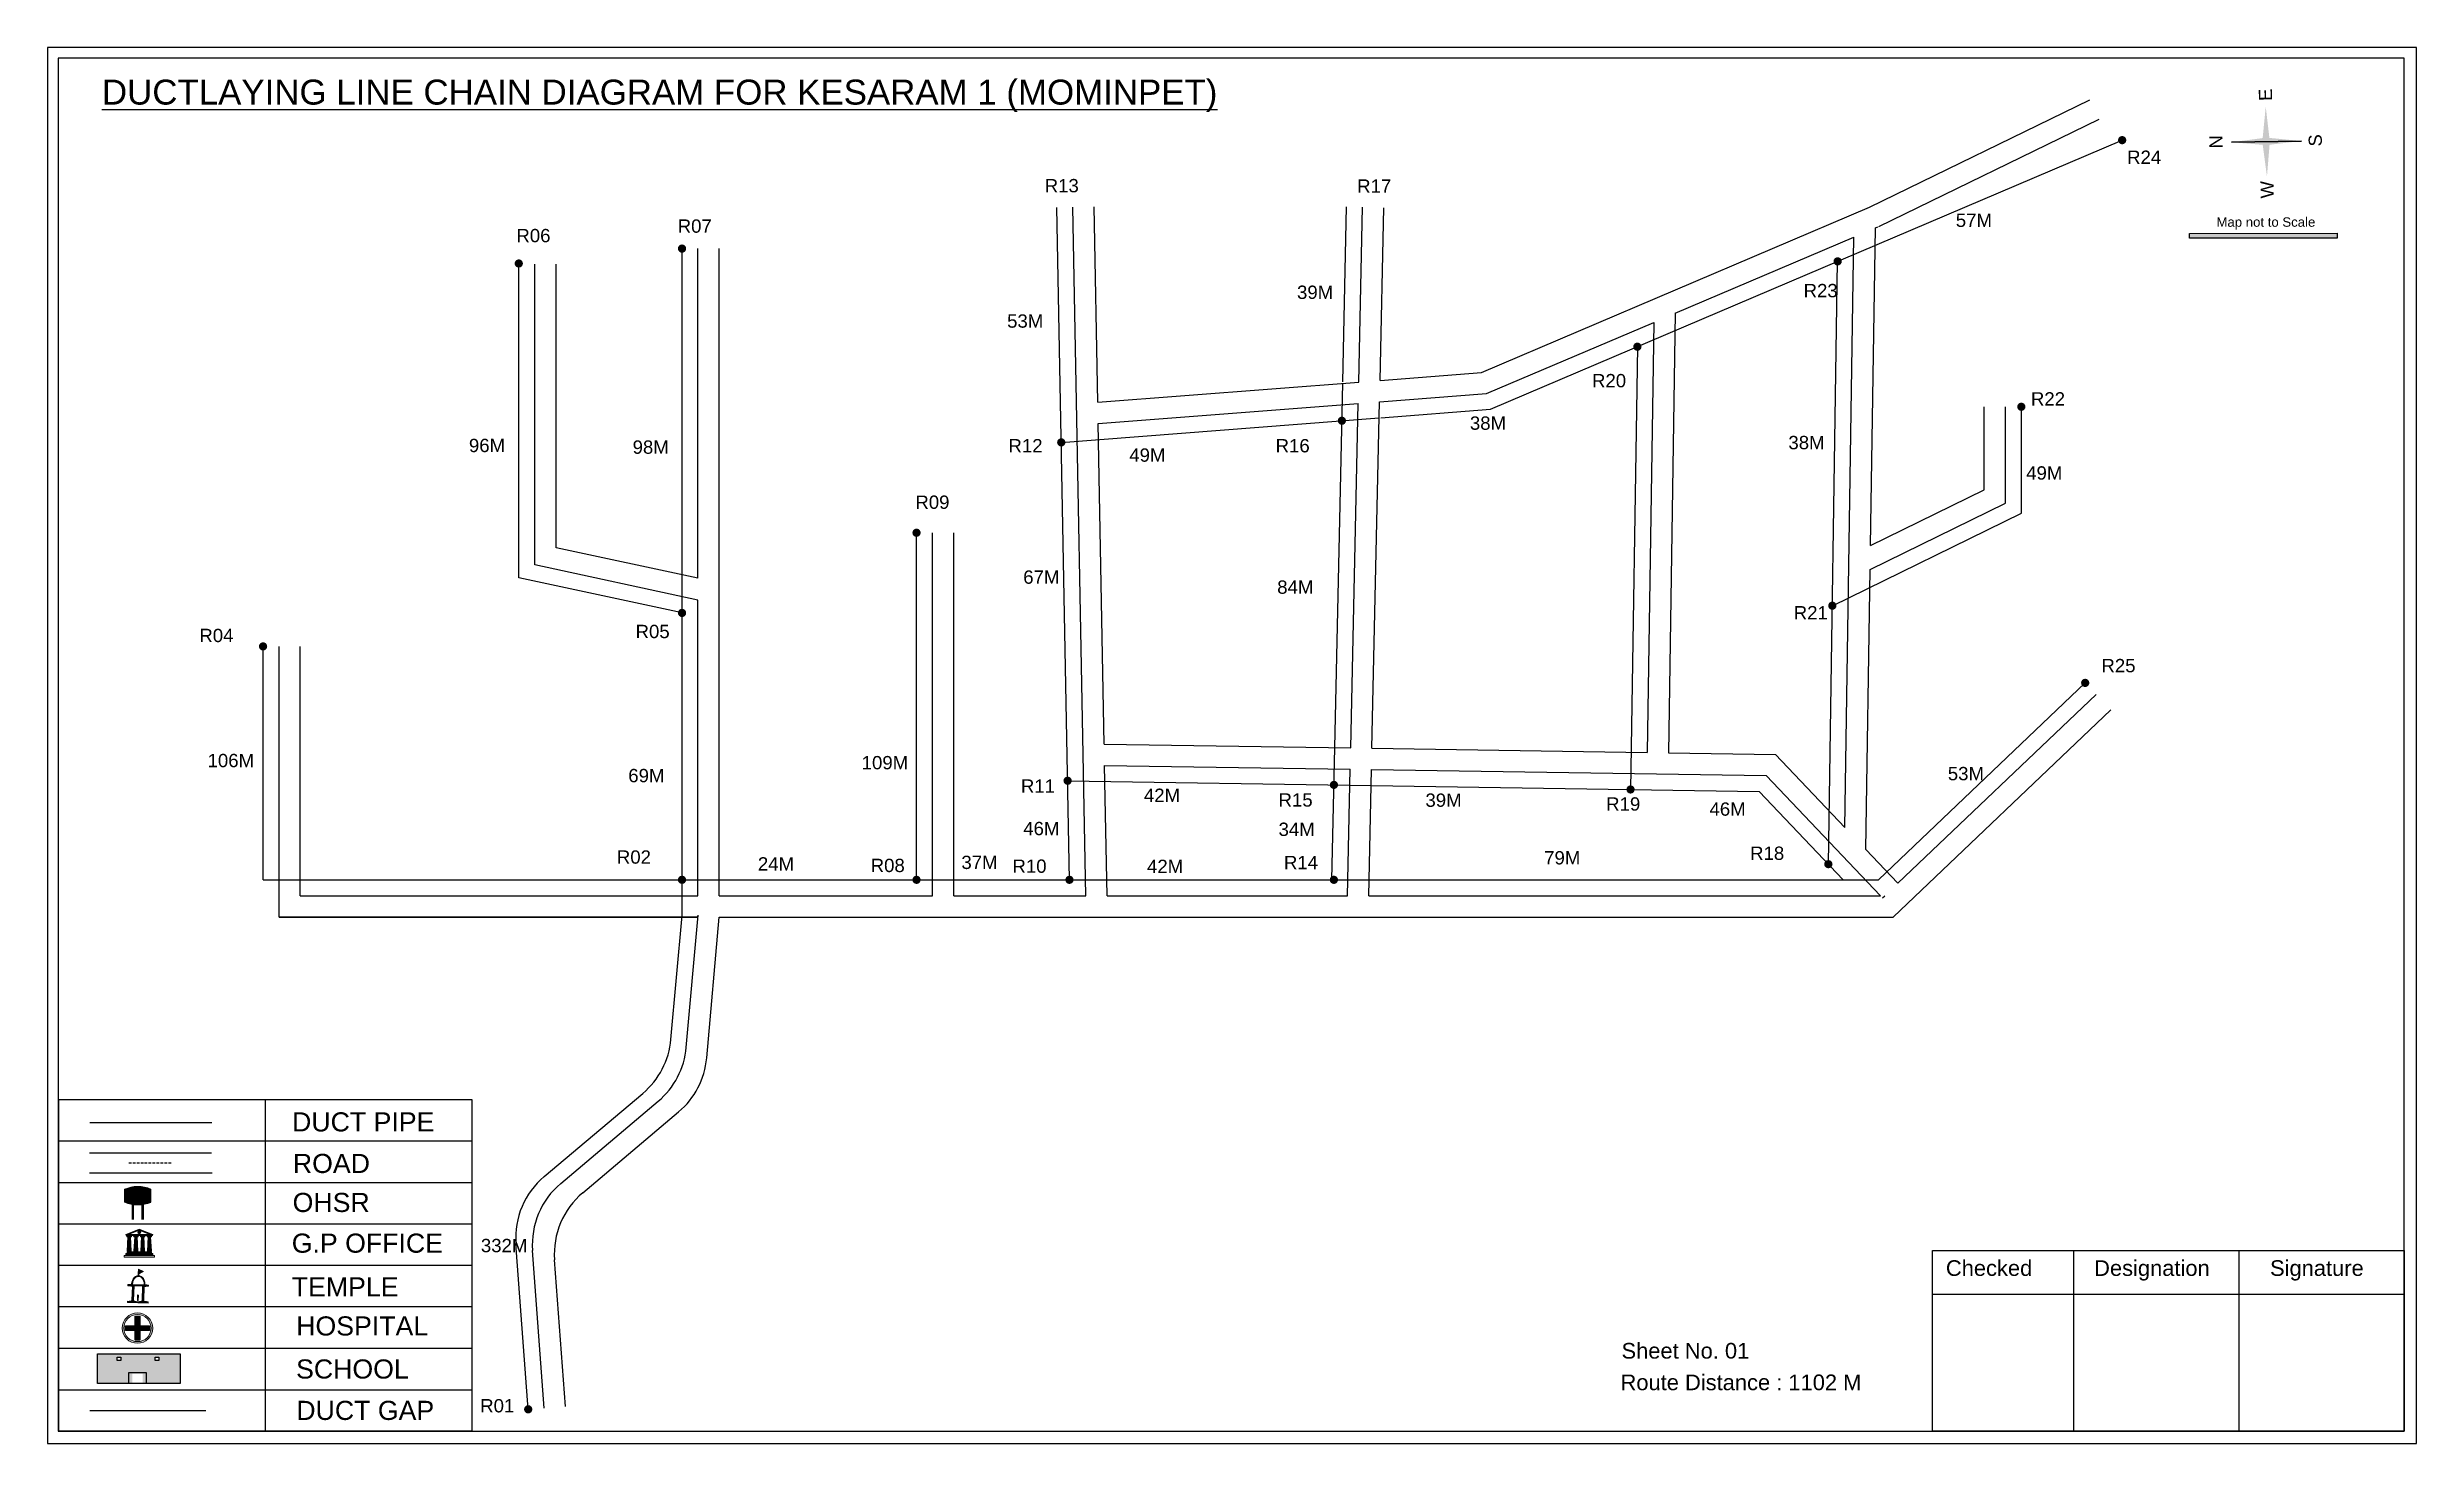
# Model space of a CAD drawing. Header units: inches. Extents: x 2512 to 6592, y 164 to 3090.
# Drawn here: x 2636 to 3526, y 2565 to 3090 of the extents above; entities that cross this region are included whole.
import ezdxf

# ---------------------------------------------------------------- set-up
doc = ezdxf.new("R2010")
doc.units = ezdxf.units.IN
doc.header["$MEASUREMENT"] = 0
doc.linetypes.add('DASHEDX2', pattern=[1.5, 1, -0.5])
for name, color, linetype in [('LANDMARK', 7, 'Continuous'), ('OHT', 7, 'Continuous'), ('pipe', 5, 'Continuous')]:
    doc.layers.add(name, color=color, linetype=linetype)
doc.styles.get("Standard").update_dxf_attribs({"font": 'arial.ttf'})

msp = doc.modelspace()

# ---------------------------------------------------------------- texts
at = {"color": 242, "true_color": 0xcd2027}
msp.add_text('%%UDUCTLAYING LINE CHAIN DIAGRAM FOR KESARAM 1 (MOMINPET)', height=9.375, dxfattribs=at).set_placement((2656.81, 3068.49))
for s, p in [('E', (3472.17, 3069.89)), ('N', (3453.59, 3052.04)), ('S', (3490.88, 3052.78)), ('W', (3472.82, 3033.29))]:
    msp.add_text(s, height=4.95, rotation=91.00631).set_placement(p)
for s, height, p in [('R24', 5, (3417.69, 3046.21)), ('R13', 5, (3011.01, 3035.54)), ('R17', 5, (3128.41, 3035.39)), ('57M', 5, (3353.32, 3022.52)), ('R06', 5, (2812.52, 3016.78)), ('R07', 5, (2873.12, 3020.35)), ('Map not to Scale', 3.5424, (3451.26, 3022.6)), ('39M', 5, (3105.82, 2995.49)), ('R23', 5, (3296.14, 2996.12)), ('53M', 5, (2996.89, 2984.68)), ('R20', 5, (3216.64, 2962.29)), ('R22', 5, (3381.55, 2955.44)), ('38M', 5, (3170.76, 2946.33)), ('96M', 5, (2794.69, 2937.94)), ('98M', 5, (2856.19, 2937.32)), ('R12', 5, (2997.4, 2937.85)), ('49M', 5, (3042.79, 2934.32)), ('R16', 5, (3097.77, 2937.85)), ('38M', 5, (3290.43, 2939.03)), ('49M', 5, (3379.77, 2927.61)), ('R09', 5, (2962.42, 2916.63)), ('67M', 5, (3002.94, 2888.49)), ('84M', 5, (3098.37, 2884.73)), ('R21', 5, (3292.43, 2875.1)), ('R04', 5, (2693.41, 2866.57)), ('R05', 5, (2857.3, 2868.06)), ('R25', 5, (3408.03, 2855.25)), ('106M', 5, (2696.49, 2819.58)), ('109M', 5, (2942.25, 2818.78)), ('69M', 5, (2854.56, 2813.93)), ('R11', 5, (3002.08, 2810)), ('53M', 5, (3350.32, 2814.68)), ('42M', 5, (3048.29, 2806.52)), ('R15', 5, (3098.87, 2804.77)), ('39M', 5, (3154.06, 2804.69)), ('R19', 5, (3221.96, 2803.26)), ('46M', 5, (3260.78, 2801.35)), ('46M', 5, (3002.95, 2794.04)), ('34M', 5, (3098.87, 2793.75)), ('R02', 5, (2850.27, 2783.33)), ('37M', 5, (2979.72, 2781.33)), ('R14', 5, (3100.9, 2781.27)), ('79M', 5, (3198.67, 2783.05)), ('R18', 5, (3276.05, 2784.75)), ('24M', 5, (2903.25, 2780.76)), ('R08', 5, (2945.63, 2780.18)), ('R10', 5, (2998.9, 2779.9)), ('42M', 5, (3049.46, 2779.82)), ('DUCT PIPE', 7.178, (2728.24, 2682.75)), ('ROAD ', 7.178, (2728.54, 2667.14)), ('OHSR', 7.178, (2728.45, 2652.48)), ('G.P OFFICE', 7.178, (2728.12, 2637.19)), ('332M', 5, (2799.18, 2637.39)), ('TEMPLE', 7.178, (2728.12, 2620.78)), ('Checked', 5.886, (3349.6, 2628.48)), ('Designation', 5.886, (3405.29, 2628.48)), ('Signature', 5.886, (3471.39, 2628.48)), ('HOSPITAL', 7.178, (2729.79, 2606.09)), ('Sheet No. 01', 5.886, (3227.73, 2597.41)), ('SCHOOL', 7.178, (2729.74, 2589.92)), ('Route Distance : 1102 M', 5.886, (3227.36, 2585.54)), ('DUCT GAP', 7.178, (2729.84, 2574.37)), ('R01', 5, (2798.93, 2577.21))]:
    msp.add_text(s, height=height).set_placement(p)

# ---------------------------------------------------------------- blocks, each defined once
blk = doc.blocks.new('OHT')
at = {"linetype": 'Continuous', "lineweight": 0, "true_color": 0x0ffffc}
blk.add_hatch(color=4, dxfattribs=at).paths.add_polyline_path([(0.012, 1), (0, 1, 0.101323), (-0.4, 0.916), (-0.4, 0.525, 0.194075), (0.399, 0.521), (0.399, 0.921, 0.097877)])
at = {"color": 4, "linetype": 'Continuous', "lineweight": 0, "true_color": 0x0ffffc, "flags": 128}
for points in [[(-0.4, 0.525), (-0.4, 0.916)], [(0.399, 0.521), (0.399, 0.921)]]:
    blk.add_lwpolyline(points, dxfattribs=at)
at = {"color": 4, "linetype": 'Continuous', "lineweight": 0, "true_color": 0x0ffffc, "const_width": 0.075, "flags": 128}
for points in [[(-0.15, 0), (-0.15, 0.475)], [(0.15, 0), (0.15, 0.473)]]:
    blk.add_lwpolyline(points, dxfattribs=at)
at = {"color": 4, "linetype": 'Continuous', "lineweight": 0, "true_color": 0x0ffffc}
for centre, radius, start, end in [((0.006, -0.019), 1.019, 67.31091, 113.47108), ((0.004, 1.513), 1.068, 247.76824, 291.70073)]:
    blk.add_arc(centre, radius, start, end, dxfattribs=at)
blk = doc.blocks.new('Government_Office')
at = {"linetype": 'Continuous', "lineweight": 0, "true_color": 0xff0000}
h = blk.add_hatch(color=1, dxfattribs=at)
h.paths.add_polyline_path([(0.44, 0.72), (0.45, 0.75), (0, 0.93), (-0.45, 0.75), (-0.44, 0.72)])
h.paths.add_polyline_path([(0.355, 0.75), (-0.355, 0.75), (0, 0.9)], flags=16)
h.paths.add_polyline_path([(0, 0.778, -1), (0, 0.872, -1)], flags=0)
h = blk.add_hatch(color=1, dxfattribs=at)
edge = h.paths.add_edge_path()
edge.add_arc((0, 0.825), 0.0467, 90, 270)
edge.add_arc((0, 0.825), 0.0467, 270, 450)
for points in [[(-0.5, 0.05), (0.5, 0.05), (0.5, 0), (-0.5, 0)], [(-0.45, 0.075), (-0.45, 0.12), (0.45, 0.12), (0.45, 0.075)], [(-0.4, 0.14), (-0.4, 0.18), (0.4, 0.18), (0.4, 0.14)]]:
    blk.add_hatch(color=1, dxfattribs=at).paths.add_polyline_path(points)
h = blk.add_hatch(color=1, dxfattribs=at)
edge = h.paths.add_edge_path()
edge.add_line((-0.27, 0.195), (-0.295, 0.675))
edge.add_line((-0.295, 0.675), (-0.29, 0.675))
edge.add_arc((-0.278, 0.688), 0.0176, 225.30401, 441.56588)
edge.add_line((-0.275, 0.705), (-0.395, 0.705))
edge.add_arc((-0.392, 0.688), 0.0176, 98.43412, 314.69599)
edge.add_line((-0.38, 0.675), (-0.375, 0.675))
edge.add_line((-0.375, 0.675), (-0.4, 0.195))
edge.add_line((-0.4, 0.195), (-0.27, 0.195))
h = blk.add_hatch(color=1, dxfattribs=at)
edge = h.paths.add_edge_path()
edge.add_line((-0.047, 0.195), (-0.072, 0.675))
edge.add_line((-0.072, 0.675), (-0.067, 0.675))
edge.add_arc((-0.054, 0.688), 0.0176, 225.30401, 441.56588)
edge.add_line((-0.052, 0.705), (-0.172, 0.705))
edge.add_arc((-0.169, 0.688), 0.0176, 98.43412, 314.69599)
edge.add_line((-0.157, 0.675), (-0.152, 0.675))
edge.add_line((-0.152, 0.675), (-0.177, 0.195))
edge.add_line((-0.177, 0.195), (-0.047, 0.195))
h = blk.add_hatch(color=1, dxfattribs=at)
edge = h.paths.add_edge_path()
edge.add_line((0.177, 0.195), (0.152, 0.675))
edge.add_line((0.152, 0.675), (0.157, 0.675))
edge.add_arc((0.169, 0.688), 0.0176, 225.30401, 441.56588)
edge.add_line((0.172, 0.705), (0.052, 0.705))
edge.add_arc((0.054, 0.688), 0.0176, 98.43412, 314.69599)
edge.add_line((0.067, 0.675), (0.072, 0.675))
edge.add_line((0.072, 0.675), (0.047, 0.195))
edge.add_line((0.047, 0.195), (0.177, 0.195))
h = blk.add_hatch(color=1, dxfattribs=at)
edge = h.paths.add_edge_path()
edge.add_line((0.4, 0.195), (0.375, 0.675))
edge.add_line((0.375, 0.675), (0.38, 0.675))
edge.add_arc((0.392, 0.688), 0.0176, 225.30401, 441.56588)
edge.add_line((0.395, 0.705), (0.275, 0.705))
edge.add_arc((0.278, 0.688), 0.0176, 98.43412, 314.69599)
edge.add_line((0.29, 0.675), (0.295, 0.675))
edge.add_line((0.295, 0.675), (0.27, 0.195))
edge.add_line((0.27, 0.195), (0.4, 0.195))
at = {"color": 1, "linetype": 'Continuous', "lineweight": 0, "true_color": 0xff0000, "flags": 128}
for points in [[(-0.45, 0.75), (-0.44, 0.72), (0.44, 0.72), (0.45, 0.75), (0, 0.93)], [(-0.355, 0.75), (0.355, 0.75), (0, 0.9)], [(-0.5, 0.05), (0.5, 0.05), (0.5, 0), (-0.5, 0)], [(-0.45, 0.075), (-0.45, 0.12), (0.45, 0.12), (0.45, 0.075)], [(-0.4, 0.14), (-0.4, 0.18), (0.4, 0.18), (0.4, 0.14)]]:
    blk.add_lwpolyline(points, close=True, dxfattribs=at)
for points in [[(0, 0.872, 1), (0, 0.778, 1)], [(-0.27, 0.195), (-0.295, 0.675), (-0.29, 0.675, 1.379694), (-0.275, 0.705), (-0.395, 0.705, 1.379694), (-0.38, 0.675), (-0.375, 0.675), (-0.4, 0.195)], [(-0.047, 0.195), (-0.072, 0.675), (-0.067, 0.675, 1.379694), (-0.052, 0.705), (-0.172, 0.705, 1.379694), (-0.157, 0.675), (-0.152, 0.675), (-0.177, 0.195)], [(0.177, 0.195), (0.152, 0.675), (0.157, 0.675, 1.379694), (0.172, 0.705), (0.052, 0.705, 1.379694), (0.067, 0.675), (0.072, 0.675), (0.047, 0.195)], [(0.4, 0.195), (0.375, 0.675), (0.38, 0.675, 1.379694), (0.395, 0.705), (0.275, 0.705, 1.379694), (0.29, 0.675), (0.295, 0.675), (0.27, 0.195)]]:
    blk.add_lwpolyline(points, format="xyb", close=True, dxfattribs=at)
blk = doc.blocks.new('Temple')
at = {"linetype": 'Continuous', "lineweight": 0, "true_color": 0xff0000}
h = blk.add_hatch(color=1, dxfattribs=at)
edge = h.paths.add_edge_path()
edge.add_line((0.175, 0.49), (0.225, 0.49))
edge.add_line((0.225, 0.49), (0.225, 0.497))
edge.add_line((0.225, 0.497), (0.307, 0.497))
edge.add_line((0.307, 0.497), (0.307, 0.533))
edge.add_line((0.307, 0.533), (0.257, 0.533))
edge.add_line((0.257, 0.533), (0.257, 0.54))
edge.add_line((0.257, 0.54), (0.2, 0.54))
edge.add_spline(control_points=[(0.2, 0.54), (0.2, 0.589), (0.19, 0.638), (0.142, 0.743), (0.092, 0.79), (0.027, 0.805), (0.02, 0.806), (0.012, 0.806)], knot_values=[4.712389, 4.712389, 4.712389, 4.712389, 5.278166, 5.278166, 6.117402, 6.117402, 6.223801, 6.223801, 6.223801, 6.223801], degree=3, periodic=0)
edge.add_line((0.012, 0.806), (0.012, 0.79))
edge.add_line((0.012, 0.79), (-0.012, 0.79))
edge.add_line((-0.012, 0.79), (-0.012, 0.806))
edge.add_spline(control_points=[(-0.012, 0.806), (-0.055, 0.802), (-0.096, 0.781), (-0.171, 0.699), (-0.197, 0.628), (-0.2, 0.55), (-0.2, 0.545), (-0.2, 0.54)], knot_values=[6.343965, 6.343965, 6.343965, 6.343965, 6.956638, 6.956638, 7.795874, 7.795874, 7.853982, 7.853982, 7.853982, 7.853982], degree=3, periodic=0)
edge.add_line((-0.2, 0.54), (-0.257, 0.54))
edge.add_line((-0.257, 0.54), (-0.257, 0.533))
edge.add_line((-0.257, 0.533), (-0.307, 0.533))
edge.add_line((-0.307, 0.533), (-0.307, 0.497))
edge.add_line((-0.307, 0.497), (-0.225, 0.497))
edge.add_line((-0.225, 0.497), (-0.225, 0.49))
edge.add_line((-0.225, 0.49), (-0.175, 0.49))
edge.add_line((-0.175, 0.49), (-0.175, 0.07))
edge.add_arc((-0.205, 0.07), 0.03, -90, 0, ccw=False)
edge.add_line((-0.205, 0.04), (-0.257, 0.04))
edge.add_line((-0.257, 0.04), (-0.257, 0.033))
edge.add_line((-0.257, 0.033), (-0.307, 0.033))
edge.add_line((-0.307, 0.033), (-0.307, 0))
edge.add_line((-0.307, 0), (0.307, 0))
edge.add_line((0.307, 0), (0.307, 0.033))
edge.add_line((0.307, 0.033), (0.257, 0.033))
edge.add_line((0.257, 0.033), (0.257, 0.04))
edge.add_line((0.257, 0.04), (0.205, 0.04))
edge.add_arc((0.205, 0.07), 0.03, 180, 270, ccw=False)
edge.add_line((0.175, 0.07), (0.175, 0.49))
h.paths.add_polyline_path([(0.125, 0.07, -0.414214), (0.095, 0.04), (0.05, 0.04), (0.05, 0.033), (-0.05, 0.033), (-0.05, 0.04), (-0.095, 0.04, -0.414214), (-0.125, 0.07), (-0.125, 0.497), (0.125, 0.497)], flags=16)
edge = h.paths.add_edge_path(flags=16)
edge.add_ellipse((0, 0.54), major_axis=(0, 0.242), ratio=0.722808, start_angle=270, end_angle=450, ccw=False)
edge.add_line((0.175, 0.54), (-0.175, 0.54))
h.paths.add_polyline_path([(0.012, 0.23), (0.012, 0.07), (-0.012, 0.07), (-0.012, 0.23)], flags=0)
h = blk.add_hatch(color=1, dxfattribs=at)
edge = h.paths.add_edge_path()
edge.add_line((0.012, 0.857), (0, 0.85))
edge.add_line((0, 0.85), (-0.003, 0.925))
edge.add_line((-0.003, 0.925), (-0.012, 0.925))
edge.add_line((-0.012, 0.925), (-0.012, 0.806))
edge.add_spline(control_points=[(-0.012, 0.806), (-0.004, 0.807), (0.004, 0.807), (0.012, 0.806)], knot_values=[6.223801, 6.223801, 6.223801, 6.223801, 6.343965, 6.343965, 6.343965, 6.343965], degree=3, periodic=0)
edge.add_line((0.012, 0.806), (0.012, 0.857))
h = blk.add_hatch(color=1, dxfattribs=at)
edge = h.paths.add_edge_path()
edge.add_line((0.012, 0.79), (0.012, 0.806))
edge.add_spline(control_points=[(0.012, 0.806), (0.004, 0.807), (-0.004, 0.807), (-0.012, 0.806)], knot_values=[6.223801, 6.223801, 6.223801, 6.223801, 6.343965, 6.343965, 6.343965, 6.343965], degree=3, periodic=0)
edge.add_line((-0.012, 0.806), (-0.012, 0.79))
edge.add_line((-0.012, 0.79), (0.012, 0.79))
at = {"linetype": 'Continuous', "lineweight": 0, "true_color": 0xe66000}
blk.add_hatch(color=32, dxfattribs=at).paths.add_polyline_path([(-0.006, 1), (0.147, 0.931), (0, 0.85)])
at = {"color": 1, "linetype": 'Continuous', "lineweight": 0, "true_color": 0xff0000, "flags": 128}
for points in [[(0.012, 0.925), (-0.012, 0.925), (-0.012, 0.79), (0.012, 0.79)], [(0.012, 0.23), (-0.012, 0.23), (-0.012, 0.07), (0.012, 0.07)]]:
    blk.add_lwpolyline(points, close=True, dxfattribs=at)
at = {"color": 32, "linetype": 'Continuous', "lineweight": 0, "true_color": 0xe66000, "flags": 128}
blk.add_lwpolyline([(-0.006, 1), (0.147, 0.931), (0, 0.85), (-0.006, 1)], dxfattribs=at)
at = {"color": 1, "linetype": 'Continuous', "lineweight": 0, "true_color": 0xff0000, "flags": 128}
blk.add_lwpolyline([(0.2, 0.54), (0.257, 0.54), (0.257, 0.533), (0.307, 0.533), (0.307, 0.497), (0.225, 0.497), (0.225, 0.49), (0.175, 0.49), (0.175, 0.07, 0.414214), (0.205, 0.04), (0.257, 0.04), (0.257, 0.033), (0.307, 0.033), (0.307, 0), (-0.307, 0), (-0.307, 0.033), (-0.257, 0.033), (-0.257, 0.04), (-0.205, 0.04, 0.414214), (-0.175, 0.07), (-0.175, 0.49), (-0.225, 0.49), (-0.225, 0.497), (-0.307, 0.497), (-0.307, 0.533), (-0.257, 0.533), (-0.257, 0.54), (-0.2, 0.54)], format="xyb", dxfattribs=at)
blk.add_lwpolyline([(-0.175, 0.54), (0.175, 0.54)], dxfattribs=at)
blk.add_lwpolyline([(0.125, 0.497), (0.125, 0.07, -0.414214), (0.095, 0.04), (0.05, 0.04), (0.05, 0.033), (-0.05, 0.033), (-0.05, 0.04), (-0.095, 0.04, -0.414214), (-0.125, 0.07), (-0.125, 0.497)], format="xyb", close=True, dxfattribs=at)
at = {"color": 1, "linetype": 'Continuous', "lineweight": 0, "true_color": 0xff0000}
blk.add_ellipse((0, 0.54), major_axis=(0, 0.242), ratio=0.722808, start_param=4.712389, end_param=7.853982, dxfattribs=at)
blk.add_open_spline([(0.2, 0.54), (0.2, 0.589), (0.19, 0.638), (0.142, 0.743), (0.092, 0.79), (-0.023, 0.816), (-0.085, 0.794), (-0.171, 0.699), (-0.197, 0.628), (-0.2, 0.55), (-0.2, 0.545), (-0.2, 0.54)], degree=3, knots=[4.712389, 4.712389, 4.712389, 4.712389, 5.278166, 5.278166, 6.117402, 6.117402, 6.956638, 6.956638, 7.795874, 7.795874, 7.853982, 7.853982, 7.853982, 7.853982], dxfattribs=at)
blk = doc.blocks.new('*U5')
at = {"color": 0, "linetype": 'DASHEDX2', "transparency": 16777216}
blk.add_line((-8.22, 0), (8.01, 0), dxfattribs=at)
blk = doc.blocks.new('Hospital')
at = {"linetype": 'Continuous', "lineweight": 0, "true_color": 0x000000}
h = blk.add_hatch(color=18, dxfattribs=at)
h.paths.add_polyline_path([(-0.5, 0, 1), (0.5, 0, 1)])
h.paths.add_polyline_path([(0.446, 0, -1), (-0.446, 0, -1)], flags=16)
at = {"linetype": 'Continuous', "true_color": 0xff0000}
blk.add_hatch(color=1, dxfattribs=at).paths.add_polyline_path([(-0.394, 0.08), (-0.08, 0.08), (-0.08, 0.394), (0.08, 0.394), (0.08, 0.08), (0.394, 0.08), (0.394, -0.08), (0.08, -0.08), (0.08, -0.394), (-0.08, -0.394), (-0.08, -0.08), (-0.394, -0.08)])
at = {"color": 1, "linetype": 'Continuous', "true_color": 0xff0000, "flags": 128}
blk.add_lwpolyline([(-0.394, 0.08), (-0.08, 0.08), (-0.08, 0.394), (0.08, 0.394), (0.08, 0.08), (0.394, 0.08), (0.394, -0.08), (0.08, -0.08), (0.08, -0.394), (-0.08, -0.394), (-0.08, -0.08), (-0.394, -0.08)], close=True, dxfattribs=at)
at = {"color": 18, "linetype": 'Continuous', "lineweight": 0, "true_color": 0x000000}
for radius in [0.5, 0.446]:
    blk.add_circle((0, 0), radius, dxfattribs=at)

# ---------------------------------------------------------------- hatches: boundary and pattern name
at = {"ltscale": 0.5}
h = msp.add_hatch(color=5, dxfattribs=at)
h.dxf.hatch_style = 1
h.paths.add_polyline_path([(3417.39, 3055.13, 1), (3414.27, 3055.13, 1)])
at = {"true_color": 0x0093dd}
h = msp.add_hatch(color=142, dxfattribs=at)
h.dxf.hatch_style = 1
h.paths.add_polyline_path([(3441.08, 3020.09), (3441.09, 3018.25), (3496.59, 3018.37), (3496.59, 3020.22)])
at = {"ltscale": 0.5}
h = msp.add_hatch(color=5, dxfattribs=at)
h.dxf.hatch_style = 1
h.paths.add_polyline_path([(2814.97, 3008.8, 1), (2811.85, 3008.8, 1)])
h = msp.add_hatch(color=5, dxfattribs=at)
h.dxf.hatch_style = 1
h.paths.add_polyline_path([(2876.31, 3014.39, 1), (2873.19, 3014.39, 1)])
h = msp.add_hatch(color=5, dxfattribs=at)
h.dxf.hatch_style = 1
h.paths.add_polyline_path([(3310.49, 3009.59, 1), (3307.37, 3009.59, 1)])
h = msp.add_hatch(color=5, dxfattribs=at)
h.dxf.hatch_style = 1
h.paths.add_polyline_path([(3235.25, 2977.54, 1), (3232.13, 2977.54, 1)])
h = msp.add_hatch(color=5, dxfattribs=at)
h.dxf.hatch_style = 1
h.paths.add_polyline_path([(3379.5, 2954.98, 1), (3376.39, 2954.98, 1)])
h = msp.add_hatch(color=5, dxfattribs=at)
h.dxf.hatch_style = 1
h.paths.add_polyline_path([(3124.22, 2949.73, 1), (3121.11, 2949.73, 1)])
h = msp.add_hatch(color=5, dxfattribs=at)
h.dxf.hatch_style = 1
h.paths.add_polyline_path([(3018.79, 2941.6, 1), (3015.67, 2941.6, 1)])
h = msp.add_hatch(color=5, dxfattribs=at)
h.dxf.hatch_style = 1
h.paths.add_polyline_path([(2964.42, 2907.65, 1), (2961.3, 2907.65, 1)])
h = msp.add_hatch(color=5, dxfattribs=at)
h.dxf.hatch_style = 1
h.paths.add_polyline_path([(2876.31, 2877.53, 1), (2873.19, 2877.53, 1)])
h = msp.add_hatch(color=5, dxfattribs=at)
h.dxf.hatch_style = 1
h.paths.add_polyline_path([(3308.49, 2880.25, 1), (3305.38, 2880.25, 1)])
h = msp.add_hatch(color=5, dxfattribs=at)
h.dxf.hatch_style = 1
h.paths.add_polyline_path([(2718.9, 2864.95, 1), (2715.78, 2864.95, 1)])
h = msp.add_hatch(color=5, dxfattribs=at)
h.dxf.hatch_style = 1
h.paths.add_polyline_path([(3403.5, 2851.24, 1), (3400.38, 2851.24, 1)])
h = msp.add_hatch(color=5, dxfattribs=at)
h.dxf.hatch_style = 1
h.paths.add_polyline_path([(3021.18, 2814.48, 1), (3018.06, 2814.48, 1)])
h = msp.add_hatch(color=5, dxfattribs=at)
h.dxf.hatch_style = 1
h.paths.add_polyline_path([(3121.23, 2812.93, 1), (3118.12, 2812.93, 1)])
h = msp.add_hatch(color=5, dxfattribs=at)
h.dxf.hatch_style = 1
h.paths.add_polyline_path([(3232.68, 2811.21, 1), (3229.57, 2811.21, 1)])
h = msp.add_hatch(color=5, dxfattribs=at)
h.dxf.hatch_style = 1
h.paths.add_polyline_path([(2876.31, 2777.27, 1), (2873.19, 2777.27, 1)])
h = msp.add_hatch(color=5, dxfattribs=at)
h.dxf.hatch_style = 1
h.paths.add_polyline_path([(2964.42, 2777.27, 1), (2961.3, 2777.27, 1)])
h = msp.add_hatch(color=5, dxfattribs=at)
h.dxf.hatch_style = 1
h.paths.add_polyline_path([(3021.88, 2777.27, 1), (3018.76, 2777.27, 1)])
h = msp.add_hatch(color=5, dxfattribs=at)
h.dxf.hatch_style = 1
h.paths.add_polyline_path([(3121.23, 2777.27, 1), (3118.12, 2777.27, 1)])
h = msp.add_hatch(color=5, dxfattribs=at)
h.dxf.hatch_style = 1
h.paths.add_polyline_path([(3307, 2783.15, 1), (3303.88, 2783.15, 1)])
at = {"true_color": 0xc8c92d}
h = msp.add_hatch(color=52, dxfattribs=at)
h.dxf.hatch_style = 1
h.paths.add_polyline_path([(2661.27, 2599.16), (2655.11, 2599.16), (2655.11, 2588.07), (2661.27, 2588.07)])
h.paths.add_polyline_path([(2686.12, 2599.16), (2679.96, 2599.16), (2679.96, 2588.07), (2686.12, 2588.07)])
at = {"true_color": 0x293189}
h = msp.add_hatch(color=177, dxfattribs=at)
h.dxf.hatch_style = 1
h.paths.add_polyline_path([(2679.96, 2599.16), (2661.27, 2599.16), (2661.27, 2588.07), (2668.28, 2588.07), (2668.28, 2591.7), (2672.14, 2591.7), (2672.14, 2588.07), (2679.96, 2588.07)])
h.paths.add_polyline_path([(2663.94, 2596.69), (2662.57, 2596.69), (2662.57, 2597.95), (2663.94, 2597.95)], flags=16)
h.paths.add_polyline_path([(2676.82, 2596.69), (2676.82, 2597.95), (2678.19, 2597.95), (2678.19, 2596.69)], flags=16)
at = {"ltscale": 0.5}
h = msp.add_hatch(color=5, dxfattribs=at)
h.dxf.hatch_style = 1
h.paths.add_polyline_path([(2818.52, 2578.36, 1), (2815.4, 2578.36, 1)])

# ---------------------------------------------------------------- linework, layer by layer
for p, q in [((3320.91, 3029.91), (3403.71, 3070.26)), ((3324.42, 3022.72), (3407.22, 3063.07)), ((3483.15, 3054.8), (3456.85, 3054.34)), ((3456.85, 3054.34), (3483.15, 3054.8)), ((3483.15, 3054.8), (3456.85, 3054.34)), ((3470.02, 3054.57), (3483.15, 3054.8)), ((3026.44, 2771.27), (3021.57, 3029.91)), ((3030.95, 2956.7), (3029.57, 3030.07)), ((3128.98, 2964.25), (3130.42, 3029.91)), ((3137, 2964.87), (3138.42, 3029.74)), ((3175.13, 2967.81), (3320.91, 3029.91)), ((3247.89, 2990.11), (3315.07, 3018.73)), ((3311.65, 2796.93), (3315.07, 3018.73)), ((3321.29, 2902.86), (3323.13, 3022.16)), ((3323.13, 3022.16), (3324.05, 3022.55)), ((2880.75, 2890.55), (2880.75, 3014.39)), ((2888.75, 2771.27), (2888.75, 3014.39)), ((2819.41, 2895.58), (2819.41, 3008.57)), ((2827.41, 2902.04), (2827.41, 3008.57)), ((3177.05, 2959.93), (3239.83, 2986.68)), ((3239.83, 2986.68), (3237.34, 2825.12)), ((3247.89, 2990.11), (3245.34, 2825)), ((3030.95, 2956.7), (3128.98, 2964.25)), ((3137, 2964.87), (3175.13, 2967.81)), ((3022.96, 2956.08), (3022.96, 2956.08)), ((3031.1, 2948.69), (3128.81, 2956.22)), ((3125.98, 2826.84), (3128.81, 2956.22)), ((3133.98, 2826.71), (3136.82, 2956.83)), ((3136.82, 2956.83), (3177.05, 2959.93)), ((3033.37, 2828.27), (3031.1, 2948.69)), ((3363.95, 2923.74), (3363.95, 2954.98)), ((3371.95, 2918.75), (3371.95, 2954.98)), ((3321.29, 2902.86), (3363.95, 2923.74)), ((3321.15, 2893.88), (3371.95, 2918.75)), ((2880.75, 2890.55), (2827.41, 2902.04)), ((2968.86, 2771.27), (2968.86, 2907.65)), ((2976.86, 2771.27), (2976.86, 2907.65)), ((2880.75, 2882.37), (2819.41, 2895.58)), ((3319.52, 2788.66), (3321.15, 2893.88)), ((2888.75, 2888.83), (2888.75, 2888.83)), ((2880.75, 2771.27), (2880.75, 2882.37)), ((2723.34, 2763.27), (2723.34, 2864.95)), ((2731.34, 2771.27), (2731.34, 2864.95)), ((3329.84, 2763.27), (3411.59, 2841.1)), ((3331.59, 2775.98), (3406.07, 2846.9)), ((3033.37, 2828.27), (3125.98, 2826.84)), ((3133.98, 2826.71), (3237.34, 2825.12)), ((3245.34, 2825), (3285.52, 2824.38)), ((3285.52, 2824.38), (3311.65, 2796.93)), ((3025.51, 2820.39), (3025.51, 2820.39)), ((3034.44, 2771.27), (3033.52, 2820.26)), ((3033.52, 2820.26), (3125.8, 2818.84)), ((3124.76, 2771.27), (3125.8, 2818.84)), ((3132.77, 2771.27), (3133.8, 2818.72)), ((3133.8, 2818.72), (3282.04, 2816.43)), ((3282.04, 2816.43), (3325.03, 2771.27)), ((3319.52, 2788.66), (3331.59, 2775.98)), ((2731.34, 2771.27), (2880.75, 2771.27)), ((2888.75, 2771.27), (2968.86, 2771.27)), ((2976.86, 2771.27), (3026.44, 2771.27)), ((3020.44, 2771.16), (3020.44, 2771.27)), ((3034.44, 2771.27), (3124.76, 2771.27)), ((3132.77, 2771.27), (3325.03, 2771.27)), ((3325.79, 2770.47), (3326.64, 2771.27)), ((2880.75, 2763.27), (2723.34, 2763.27)), ((2723.34, 2763.27), (2880.75, 2763.27)), ((2876.34, 2714.33), (2880.78, 2763.99)), ((2880.75, 2763.27), (2880.75, 2763.63)), ((2884.01, 2710.34), (2888.75, 2763.27)), ((2888.75, 2763.27), (3329.84, 2763.27)), ((3132.59, 2763.1), (3132.59, 2763.27)), ((2640.43, 2694.6), (2640.43, 2571.38)), ((2718.19, 2694.6), (2718.19, 2570.17)), ((2829.16, 2663.19), (2865.79, 2694.06)), ((2837.44, 2659.7), (2873.47, 2690.07)), ((2795.96, 2679.04), (2640.43, 2679.04)), ((2652.08, 2674.75), (2697.97, 2674.75)), ((2795.96, 2663.49), (2640.43, 2663.49)), ((2652.08, 2667.23), (2698.2, 2667.23)), ((2795.96, 2647.94), (2640.43, 2647.94)), ((2822.95, 2578.8), (2818.57, 2638.04)), ((2795.96, 2632.39), (2640.43, 2632.39)), ((2830.92, 2579.39), (2826.85, 2634.56)), ((2795.96, 2616.83), (2640.43, 2616.83)), ((2640.43, 2601.28), (2795.96, 2601.28)), ((2640.43, 2585.73), (2795.96, 2585.73)), ((2640.42, 2571.15), (2640.42, 2570.19)), ((2640.43, 2571.38), (2640.43, 2570.17)), ((2795.96, 2570.17), (2640.43, 2570.17))]:
    msp.add_line(p, q)
at = {"color": 1}
msp.add_line((3456.85, 3054.34), (3470.01, 3054.57), dxfattribs=at)
at = {"color": 242, "true_color": 0xcd2027}
for p, q in [((3397.49, 2638.02), (3397.49, 2570.13)), ((3459.69, 2638.02), (3459.69, 2570.13)), ((3344.52, 2621.57), (3521.75, 2621.57))]:
    msp.add_line(p, q, dxfattribs=at)
for points in [[(2636.31, 3089.98), (2636.31, 2565.48), (3526.46, 2565.48), (3526.46, 3089.98)], [(2640.42, 3085.96), (2640.42, 2570.19), (3521.75, 2570.19), (3521.75, 3085.96)], [(2686.19, 2599.16), (2686.19, 2588.07), (2655.11, 2588.07), (2655.11, 2599.16)], [(2663.94, 2597.95), (2663.94, 2596.69), (2662.57, 2596.69), (2662.57, 2597.95)], [(2676.82, 2596.69), (2676.82, 2597.95), (2678.19, 2597.95), (2678.19, 2596.69)]]:
    msp.add_lwpolyline(points, close=True)
at = {"color": 142, "true_color": 0x0093dd}
msp.add_lwpolyline([(3496.6, 3018.37), (3441.09, 3018.25), (3441.08, 3020.09), (3496.59, 3020.22), (3496.59, 3018.37)], dxfattribs=at)
for points in [[(2795.96, 2570.17), (2795.96, 2694.6), (2640.43, 2694.6)], [(2666.95, 2588.07), (2666.95, 2592.17), (2673.48, 2592.17), (2673.48, 2588.07)]]:
    msp.add_lwpolyline(points)
at = {"color": 242, "true_color": 0xcd2027}
msp.add_lwpolyline([(3521.75, 2570.13), (3344.52, 2570.13), (3344.52, 2638.02), (3521.75, 2638.02)], close=True, dxfattribs=at)
for centre, start, end in [((2846.46, 2717), 310.12521, 354.88829), ((2854.13, 2713.01), 310.12521, 354.88829), ((2848.49, 2640.25), 130.12521, 184.22091), ((2856.77, 2636.76), 130.12521, 184.22091)]:
    msp.add_arc(centre, 30, start, end)
for points in [[(3471.3, 3054.6), (3468.48, 3054.55), (3469.77, 3067.72)], [(3471.3, 3054.6), (3468.48, 3054.55), (3469.77, 3067.72)], [(3471.3, 3054.6), (3468.48, 3054.55), (3470.23, 3041.42)], [(3471.3, 3054.6), (3468.48, 3054.55), (3470.23, 3041.42)], [(3470.04, 3053.27), (3469.99, 3056.09), (3483.15, 3054.8)], [(3470.04, 3053.27), (3469.99, 3056.09), (3483.15, 3054.8)]]:
    msp.add_solid(points)
at = {"color": 1}
msp.add_solid([(3470.04, 3053.27), (3469.99, 3056.09), (3456.85, 3054.34)], dxfattribs=at)
msp.add_solid([(3470.04, 3053.27), (3469.99, 3056.09), (3456.85, 3054.34)], dxfattribs=at)
at = {"layer": 'OHT', "color": 5}
msp.add_line((2652.25, 2686.13), (2698.14, 2686.13), dxfattribs=at)
at = {"layer": 'OHT', "color": 1}
msp.add_line((2652.25, 2577.95), (2695.85, 2577.95), dxfattribs=at)
at = {"layer": 'pipe'}
for p, q in [((3178.5, 2954.03), (3415.83, 3055.13)), ((3020.32, 2777.27), (3015.57, 3029.8)), ((3122.99, 2964.39), (3124.42, 3030.05)), ((2813.41, 2890.74), (2813.41, 3009.21)), ((2874.75, 2877.53), (2874.75, 3014.39)), ((3305.44, 2783.15), (3308.93, 3009.59)), ((3233.69, 2977.54), (3231.13, 2811.21)), ((3119.98, 2826.97), (3122.97, 2963.79)), ((3017.23, 2941.6), (3136.69, 2950.81)), ((3137.29, 2950.85), (3178.5, 2954.03)), ((3377.95, 2915), (3377.95, 2954.98)), ((3306.94, 2880.25), (3377.95, 2915)), ((2962.86, 2777.27), (2962.86, 2907.65)), ((2874.75, 2877.53), (2813.41, 2890.74)), ((2874.75, 2763.9), (2874.75, 2882.37)), ((2717.34, 2777.27), (2717.34, 2864.95)), ((3324.24, 2777.27), (3401.94, 2851.24)), ((3118.89, 2777.27), (3119.98, 2826.93)), ((3019.62, 2814.48), (3133.67, 2812.72)), ((3133.71, 2812.72), (3279.43, 2810.47)), ((3279.43, 2810.47), (3311.03, 2777.27)), ((2717.34, 2777.27), (2888.75, 2777.27)), ((2888.75, 2777.27), (2976.86, 2777.27)), ((2976.86, 2777.27), (3034.33, 2777.27)), ((3034.44, 2777.27), (3132.9, 2777.27)), ((3132.77, 2777.27), (3324.24, 2777.27)), ((2870.58, 2717.33), (2874.75, 2763.9)), ((2822.95, 2665.8), (2860.03, 2697.06)), ((2816.96, 2578.36), (2812.36, 2640.66))]:
    msp.add_line(p, q, dxfattribs=at)
for centre, start, end in [((2840.7, 2720), 310.12521, 354.88829), ((2842.28, 2642.86), 130.12521, 184.22091)]:
    msp.add_arc(centre, 30, start, end, dxfattribs=at)

# ---------------------------------------------------------------- block references
at = {"linetype": 'DASHEDX2'}
msp.add_blockref('*U5', (2675.08, 2670.99), dxfattribs=at)
at = {"layer": 'LANDMARK'}
for name, p, xscale, yscale, zscale in [('Government_Office', (2670.84, 2635.53), 11.32114773247135, 11.32114773247135, 11.32114773247135), ('Hospital', (2670.16, 2608.87), 11.41772014427468, 11.41772014427468, 11.41772014427468)]:
    msp.add_blockref(name, p, dxfattribs=dict(at, xscale=xscale, yscale=yscale, zscale=zscale))
at = {"layer": 'LANDMARK', "xscale": 12.62452535729322, "yscale": 12.62452535729322, "zscale": 12.62452535729322, "rotation": 358.3713438591284}
msp.add_blockref('Temple', (2670.27, 2618.4), dxfattribs=at)
at = {"layer": 'OHT', "xscale": 12.45189723782068, "yscale": 12.45189723782068, "zscale": 12.45189723782068}
msp.add_blockref('OHT', (2670.25, 2649.63), dxfattribs=at)

msp.set_redraw_order([(e.dxf.handle, doc.entitydb.next_handle()) for e in msp.query("TEXT MTEXT ATTDEF DIMENSION ARC_DIMENSION")])  # texts and dimensions are drawn at this point

doc.saveas('drawing.dxf')
